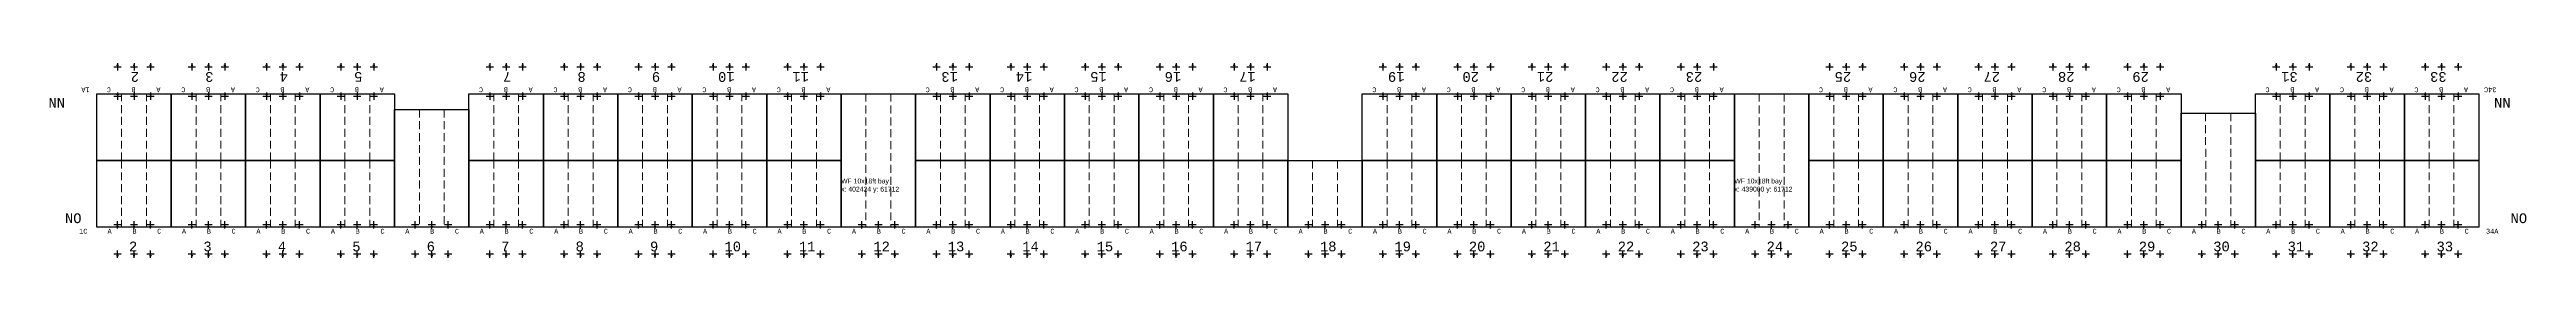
# Model space of a CAD drawing. Header units: millimetres. Extents: x 308165 to 657535, y 5096 to 173229.
# Drawn here: x 370009 to 471432, y 60463 to 68449 of the extents above; entities that cross this region are included whole.
import ezdxf

# ---------------------------------------------------------------- set-up
doc = ezdxf.new("R2010")
doc.units = ezdxf.units.MM
doc.linetypes.add('DASHED', pattern=[0.75, 0.5, -0.25])
doc.layers.add('Bin location transponder', color=250, linetype='Continuous')
doc.layers.add('WF_numbers', color=6, linetype='Continuous')
for name, color, linetype, lineweight in [('WF dimensions', 3, 'Continuous', 30), ('WF transponder', 3, 'Continuous', 30), ('WF_bay', 5, 'Continuous', 30), ('WF_sketch_stock_areas', 30, 'Continuous', 30)]:
    doc.layers.add(name, color=color, linetype=linetype, lineweight=lineweight)
doc.styles.get("Standard").update_dxf_attribs({"font": 'arial.ttf'})
doc.styles.add('WF_txt', font='consola.ttf')

# ---------------------------------------------------------------- blocks, each defined once
blk = doc.blocks.new('Bin location transponder')
at = {"layer": 'Bin location transponder', "color": 3, "lineweight": 30}
for p, q in [((-600, 0), (600, 0)), ((-150, 300), (150, 300)), ((0, 600), (0, -600))]:
    blk.add_line(p, q, dxfattribs=at)
blk = doc.blocks.new('WF 10x9ft bay')
at = {"layer": 'WF_bay', "linetype": 'DASHED', "lineweight": 5, "ltscale": 650}
for p, q in [((465782538, 222999616), (465782538, 222996873)), ((465783554, 222999616), (465783554, 222996873))]:
    blk.add_line(p, q, dxfattribs=at)
at = {"layer": 'WF_bay'}
blk.add_lwpolyline([(465781522, 222999616), (465784570, 222999616), (465784570, 222996873), (465781522, 222996873)], close=True, dxfattribs=at)
at = {"layer": 'WF transponder', "xscale": 0.25, "yscale": 0.25, "zscale": 0.25, "rotation": 180.0000000062352}
for p in [(465782372, 222996973), (465783046, 222996973), (465783720, 222996973), (465782372, 222995773), (465783046, 222995773), (465783720, 222995773)]:
    blk.add_blockref('Bin location transponder', p, dxfattribs=at)
at = {"layer": 'WF_numbers', "linetype": 'DASHED', "char_height": 200, "attachment_point": 1, "rotation": 0, "style": 'WF_txt'}
for s, insert in [('A', (465781961, 222996811, -723)), ('B', (465782977, 222996811, -723)), ('C', (465783993, 222996811, -723))]:
    blk.add_mtext_dynamic_manual_height_columns(s, width=423.53, gutter_width=2118, heights=[0], dxfattribs=dict(at, insert=insert))
blk = doc.blocks.new('WF 10x18ft bay')
at = {"layer": 'WF_bay', "linetype": 'DASHED', "lineweight": 5, "ltscale": 650}
for p, q in [((1016, 5486), (1016, 0)), ((2032, 5486), (2032, 0))]:
    blk.add_line(p, q, dxfattribs=at)
at = {"layer": 'WF_bay'}
blk.add_lwpolyline([(0, 5486), (3048, 5486), (3048, 0), (0, 0)], close=True, dxfattribs=at)
at = {"layer": 'WF transponder', "xscale": 0.25, "yscale": 0.25, "zscale": 0.25, "rotation": 180.0000000062352}
for p in [(850, 100), (1524, 100), (2198, 100), (850, -1100), (1524, -1100), (2198, -1100)]:
    blk.add_blockref('Bin location transponder', p, dxfattribs=at)
at = {"layer": 'WF_numbers', "linetype": 'DASHED', "char_height": 200, "attachment_point": 1, "rotation": 0, "style": 'WF_txt'}
for s, insert in [('A', (439, -62, -723)), ('B', (1455, -62, -723)), ('C', (2471, -62, -723))]:
    blk.add_mtext_dynamic_manual_height_columns(s, width=423.53, gutter_width=2118, heights=[0], dxfattribs=dict(at, insert=insert))
blk = doc.blocks.new('WF 10x16ft bay')
at = {"layer": 'WF_bay', "linetype": 'DASHED', "lineweight": 5, "ltscale": 650}
for p, q in [((1143863, 885521, -162219), (1143863, 880680, -162219)), ((1144879, 885521, -162219), (1144879, 880680, -162219))]:
    blk.add_line(p, q, dxfattribs=at)
at = {"layer": 'WF_bay', "elevation": -162219}
blk.add_lwpolyline([(1142847, 885521), (1145895, 885521), (1145895, 880680), (1142847, 880680)], close=True, dxfattribs=at)
at = {"layer": 'WF transponder', "xscale": 0.25, "yscale": 0.25, "zscale": 0.25, "rotation": 180.0000000062352}
for p in [(1143697, 880780, -162219), (1144371, 880780, -162219), (1145045, 880780, -162219), (1143697, 879580, -162219), (1144371, 879580, -162219), (1145045, 879580, -162219)]:
    blk.add_blockref('Bin location transponder', p, dxfattribs=at)
at = {"layer": 'WF_numbers', "linetype": 'DASHED', "char_height": 200, "attachment_point": 1, "rotation": 0, "style": 'WF_txt'}
for s, insert in [('A', (1143287, 880618, -162943)), ('B', (1144303, 880618, -162943)), ('C', (1145319, 880618, -162943))]:
    blk.add_mtext_dynamic_manual_height_columns(s, width=423.53, gutter_width=2118, heights=[0], dxfattribs=dict(at, insert=insert))
blk = doc.blocks.new('WF 10x15ft bay')
at = {"layer": 'WF_bay', "linetype": 'DASHED', "lineweight": 5, "ltscale": 650}
for p, q in [((1217004, 885363, -162219), (1217015, 880680, -162219)), ((1218031, 885363, -162219), (1218031, 880680, -162219))]:
    blk.add_line(p, q, dxfattribs=at)
at = {"layer": 'WF_bay', "elevation": -162219}
blk.add_lwpolyline([(1215999, 885363), (1219047, 885363), (1219047, 880680), (1215999, 880680)], close=True, dxfattribs=at)
at = {"layer": 'WF transponder', "xscale": 0.25, "yscale": 0.25, "zscale": 0.25, "rotation": 180.0000000062352}
for p in [(1216849, 880780, -162219), (1217523, 880780, -162219), (1218197, 880780, -162219), (1216849, 879580, -162219), (1217523, 879580, -162219), (1218197, 879580, -162219)]:
    blk.add_blockref('Bin location transponder', p, dxfattribs=at)
at = {"layer": 'WF_numbers', "linetype": 'DASHED', "char_height": 200, "attachment_point": 1, "rotation": 0, "style": 'WF_txt'}
for s, insert in [('A', (1216439, 880618, -162943)), ('B', (1217455, 880618, -162943)), ('C', (1218471, 880618, -162943))]:
    blk.add_mtext_dynamic_manual_height_columns(s, width=423.53, gutter_width=2118, heights=[0], dxfattribs=dict(at, insert=insert))

msp = doc.modelspace()

# ---------------------------------------------------------------- linework, layer by layer
at = {"layer": 'WF_bay', "linetype": 'DASHED', "lineweight": 5, "ltscale": 650}
for p, q in [((421728, 64456, -162219), (421728, 61713, -162219)), ((422744, 64456, -162219), (422744, 61713, -162219))]:
    msp.add_line(p, q, dxfattribs=at)
at = {"layer": 'WF_bay', "elevation": -162219}
msp.add_lwpolyline([(420712, 64456), (423760, 64456), (423760, 61713), (420712, 61713)], close=True, dxfattribs=at)

# ---------------------------------------------------------------- block references
at = {"layer": 'WF dimensions', "color": 7, "true_color": 0xffffff}
for name in ['WF 10x16ft bay', 'WF 10x15ft bay']:
    msp.add_blockref(name, (-758711, -818968), dxfattribs=at)
at = {"layer": 'WF transponder', "xscale": 0.25, "yscale": 0.25, "zscale": 0.25, "rotation": 180.0000000062352}
for p in [(421562, 61813, -162219), (422236, 61813, -162219), (422910, 61813, -162219), (421562, 60613, -162219), (422236, 60613, -162219), (422910, 60613, -162219)]:
    msp.add_blockref('Bin location transponder', p, dxfattribs=at)
at = {"layer": 'WF_sketch_stock_areas', "rotation": 179.9999999998993}
for p in [(466156514, 223064072, -162219), (466159562, 223064072, -162219), (466162610, 223064072, -162219), (466165658, 223064072, -162219), (466171754, 223064072, -162219), (466174802, 223064072, -162219), (466177850, 223064072, -162219), (466180898, 223064072, -162219), (466183946, 223064072, -162219), (466190042, 223064072, -162219), (466193090, 223064072, -162219), (466196138, 223064072, -162219), (466199186, 223064072, -162219), (466202234, 223064072, -162219), (466208330, 223064072, -162219), (466211378, 223064072, -162219), (466214426, 223064072, -162219), (466217474, 223064072, -162219), (466220522, 223064072, -162219), (466226618, 223064072, -162219), (466229666, 223064072, -162219), (466232714, 223064072, -162219), (466235762, 223064072, -162219), (466238810, 223064072, -162219), (466244906, 223064072, -162219), (466247954, 223064072, -162219), (466251002, 223064072, -162219)]:
    msp.add_blockref('WF 10x9ft bay', p, dxfattribs=at)
at = {"layer": 'WF_sketch_stock_areas'}
for name, p in [('WF 10x18ft bay', (402424, 61713, -162219)), ('WF 10x18ft bay', (439000, 61713, -162219)), ('WF 10x9ft bay', (-465409578, -222935160, -162219)), ('WF 10x9ft bay', (-465406530, -222935160, -162219)), ('WF 10x9ft bay', (-465403482, -222935160, -162219)), ('WF 10x9ft bay', (-465400434, -222935160, -162219)), ('WF 10x9ft bay', (-465394338, -222935160, -162219)), ('WF 10x9ft bay', (-465391290, -222935160, -162219)), ('WF 10x9ft bay', (-465388242, -222935160, -162219)), ('WF 10x9ft bay', (-465385194, -222935160, -162219)), ('WF 10x9ft bay', (-465382146, -222935160, -162219)), ('WF 10x9ft bay', (-465376050, -222935160, -162219)), ('WF 10x9ft bay', (-465373002, -222935160, -162219)), ('WF 10x9ft bay', (-465369954, -222935160, -162219)), ('WF 10x9ft bay', (-465366906, -222935160, -162219)), ('WF 10x9ft bay', (-465363858, -222935160, -162219)), ('WF 10x9ft bay', (-465357762, -222935160, -162219)), ('WF 10x9ft bay', (-465354714, -222935160, -162219)), ('WF 10x9ft bay', (-465351666, -222935160, -162219)), ('WF 10x9ft bay', (-465348618, -222935160, -162219)), ('WF 10x9ft bay', (-465345570, -222935160, -162219)), ('WF 10x9ft bay', (-465339474, -222935160, -162219)), ('WF 10x9ft bay', (-465336426, -222935160, -162219)), ('WF 10x9ft bay', (-465333378, -222935160, -162219)), ('WF 10x9ft bay', (-465330330, -222935160, -162219)), ('WF 10x9ft bay', (-465327282, -222935160, -162219)), ('WF 10x9ft bay', (-465321186, -222935160, -162219)), ('WF 10x9ft bay', (-465318138, -222935160, -162219)), ('WF 10x9ft bay', (-465315090, -222935160, -162219))]:
    msp.add_blockref(name, p, dxfattribs=at)

# ---------------------------------------------------------------- texts
at = {"char_height": 200, "attachment_point": 1}
for s, insert in [('WF 10x18ft bay\\Px: 402424 y: 61712', (402424, 63713)), ('WF 10x18ft bay\\Px: 439000 y: 61712', (439000, 63713))]:
    msp.add_mtext(s, dxfattribs=dict(at, insert=insert))
at = {"layer": 'WF_numbers', "linetype": 'DASHED', "attachment_point": 1, "style": 'WF_txt'}
for s, insert, char_height, rotation in [('2', (373676, 67687, -162219), 400, 180), ('3', (376724, 67687, -162219), 400, 180), ('4', (379772, 67687, -162219), 400, 180), ('5', (382820, 67687, -162219), 400, 180), ('7', (388916, 67687, -162219), 400, 180), ('8', (391964, 67687, -162219), 400, 180), ('9', (395012, 67687, -162219), 400, 180), ('10', (398060, 67687, -162219), 400, 180), ('11', (401108, 67687, -162219), 400, 180), ('13', (407204, 67687, -162219), 400, 180), ('14', (410252, 67687, -162219), 400, 180), ('15', (413300, 67687, -162219), 400, 180), ('16', (416348, 67687, -162219), 400, 180), ('17', (419396, 67687, -162219), 400, 180), ('19', (425492, 67687, -162219), 400, 180), ('20', (428540, 67687, -162219), 400, 180), ('21', (431588, 67687, -162219), 400, 180), ('22', (434636, 67687, -162219), 400, 180), ('23', (437684, 67687, -162219), 400, 180), ('25', (443780, 67687, -162219), 400, 180), ('26', (446828, 67687, -162219), 400, 180), ('27', (449876, 67687, -162219), 400, 180), ('28', (452924, 67687, -162219), 400, 180), ('29', (455972, 67687, -162219), 400, 180), ('31', (462068, 67687, -162219), 400, 180), ('32', (465116, 67687, -162219), 400, 180), ('33', (468164, 67687, -162219), 400, 180), ('NN', (370642, 66627, -324439), 400, 180), ('1A', (371650, 67261, -162943), 200, 180), ('34C', (470202, 67261, -162943), 200, 180), ('NN', (470782, 66627, -486658), 400, 180), ('1C', (371223, 61650, -162943), 200, 0), ('A', (421152, 61650, -162943), 200, 0), ('B', (422168, 61650, -162943), 200, 0), ('C', (423184, 61650, -162943), 200, 0), ('34A', (469775, 61650, -162943), 200, 0)]:
    msp.add_mtext_dynamic_manual_height_columns(s, width=423.53, gutter_width=2118, heights=[0], dxfattribs=dict(at, insert=insert, char_height=char_height, rotation=rotation))
at = {"layer": 'WF_numbers', "linetype": 'DASHED', "char_height": 400, "attachment_point": 1, "style": 'WF_txt'}
for s, insert in [('NO', (370642, 62285, -324439)), ('NO', (470782, 62285, -486658)), ('2', (373261, 61125, -162219)), ('3', (376309, 61125, -162219)), ('4', (379357, 61125, -162219)), ('5', (382405, 61125, -162219)), ('6', (385453, 61125, -162219)), ('7', (388501, 61125, -162219)), ('8', (391549, 61125, -162219)), ('9', (394597, 61125, -162219)), ('10', (397645, 61125, -162219)), ('11', (400693, 61125, -162219)), ('12', (403741, 61125, -162219)), ('13', (406789, 61125, -162219)), ('14', (409837, 61125, -162219)), ('15', (412885, 61125, -162219)), ('16', (415933, 61125, -162219)), ('17', (418981, 61125, -162219)), ('18', (422029, 61125, -162219)), ('19', (425077, 61125, -162219)), ('20', (428125, 61125, -162219)), ('21', (431173, 61125, -162219)), ('22', (434221, 61125, -162219)), ('23', (437269, 61125, -162219)), ('24', (440317, 61125, -162219)), ('25', (443365, 61125, -162219)), ('26', (446413, 61125, -162219)), ('27', (449461, 61125, -162219)), ('28', (452509, 61125, -162219)), ('29', (455557, 61125, -162219)), ('30', (458605, 61125, -162219)), ('31', (461653, 61125, -162219)), ('32', (464701, 61125, -162219)), ('33', (467749, 61125, -162219))]:
    msp.add_mtext_dynamic_manual_height_columns(s, width=423.53, gutter_width=2118, heights=[0], dxfattribs=dict(at, insert=insert))

doc.saveas('drawing.dxf')
